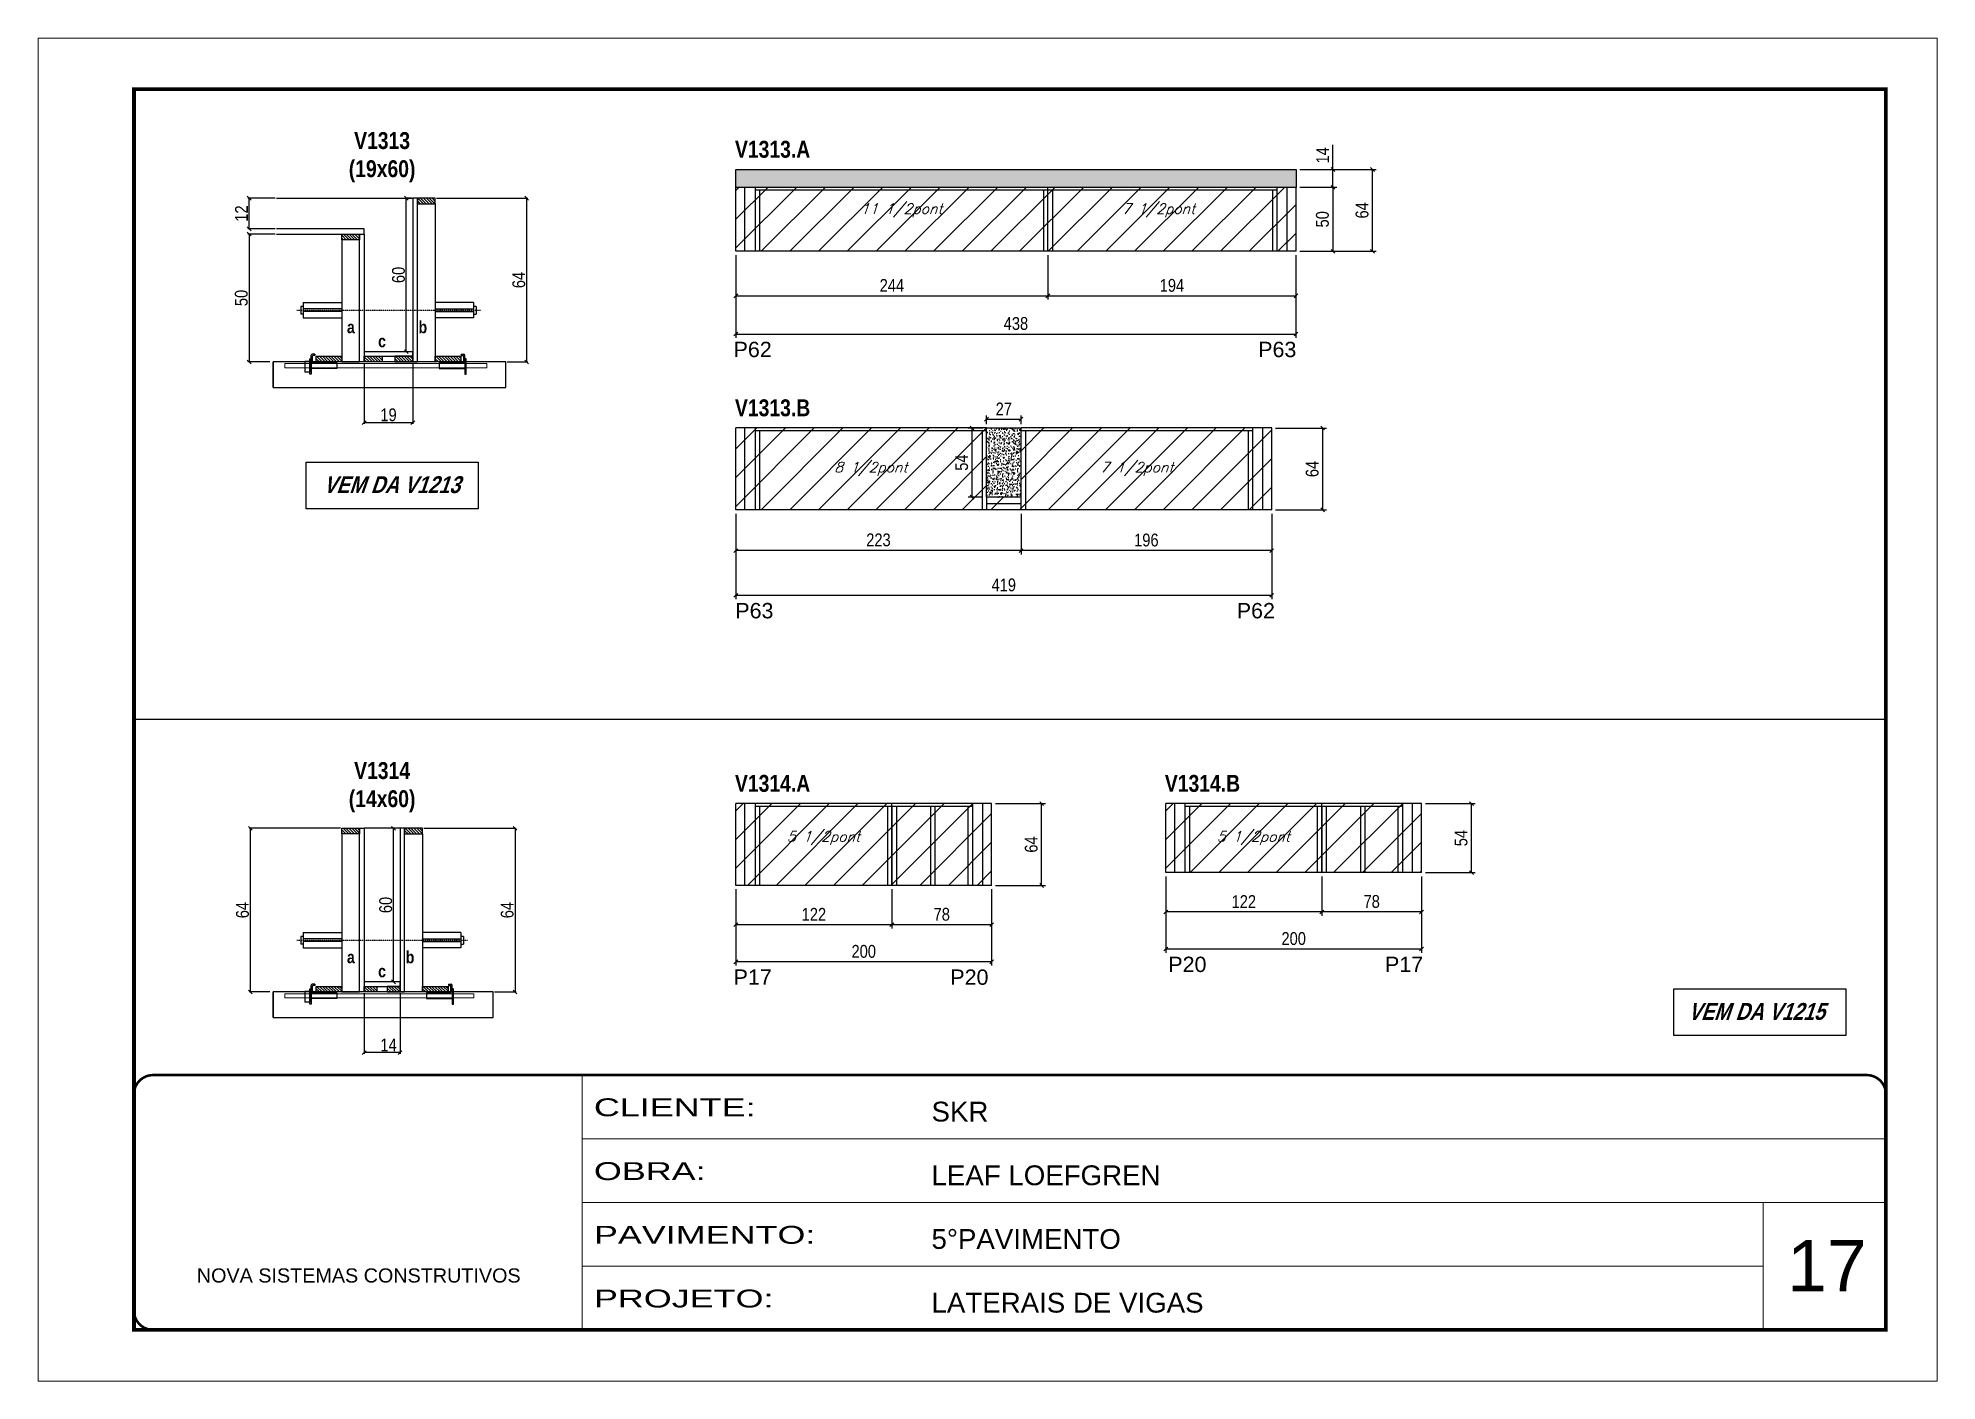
# Model space of a CAD drawing. Extents: x 3309 to 10384, y -2522 to 14608.
# Drawn here: x 3309 to 4794, y 8964 to 10014 of the extents above; entities that cross this region are included whole.
import ezdxf

# ---------------------------------------------------------------- set-up
doc = ezdxf.new("R2010")
doc.units = 0
for name, pattern in [('CONTINUO', [0]), ('DASHED', [0.75, 0.5, -0.25]), ('HIDDEN', [0.375, 0.25, -0.125])]:
    doc.linetypes.add(name, pattern=pattern)
for name, color, linetype in [('5', 5, 'Continuous'), ('barrote', 251, 'Continuous'), ('COTA', 241, 'Continuous'), ('detalhes', 4, 'Continuous'), ('NOMENCLATURA', 7, 'Continuous'), ('Painéis', 200, 'Continuous'), ('presilha', 1, 'Continuous'), ('SARR_2.2x10', 60, 'Continuous'), ('SARR_2.2x7', 40, 'Continuous'), ('SARR_3.5x7', 81, 'Continuous'), ('TENSOR', 3, 'Continuous'), ('texto', 7, 'Continuous')]:
    doc.layers.add(name, color=color, linetype=linetype)
for name, color, linetype, lineweight in [('CARIMBO', 255, 'Continuous', 9), ('CONCRETO', 251, 'Continuous', 25), ('Folhas', 255, 'Continuous', 9), ('Hachura', 251, 'Continuous', 9), ('SARRAFO DE PRESSAO', 251, 'DASHED', 9), ('SCO-___-LAJ', 2, 'Continuous', 0)]:
    doc.layers.add(name, color=color, linetype=linetype, lineweight=lineweight)
doc.styles.add('ARIAL', font='arial.ttf')
doc.styles.add('COTA TECNICA', font='techl___.ttf', dxfattribs={"height": 10})
doc.styles.add('COTA TECNICA 2X', font='techl___.ttf', dxfattribs={"height": 10})
doc.styles.add('Romans', font='romans.shx')
doc.styles.get("Standard").update_dxf_attribs({"font": 'arial.ttf'})
doc.styles.add('TECNICA', font='techb___.ttf', dxfattribs={"height": 10})
doc.styles.add('Tecnologia', font='')
doc.styles.get('Tecnologia').set_extended_font_data('Forgotten Futurist')
doc.dimstyles.new('PAINEL', dxfattribs={"dimtxt": 10, "dimasz": 3, "dimexe": 3, "dimexo": 3, "dimgap": 3, "dimtad": 1, "dimdec": 1, "dimzin": 12, "dimdsep": 46, "dimtxsty": 'COTA TECNICA', "dimblk1": 'OBLIQUE', "dimblk2": 'OBLIQUE', "dimsah": 1, "dimcen": 0.9, "dimclrd": 4, "dimclre": 4, "dimclrt": 240, "dimadec": 1, "dimazin": 3, "dimtfac": 1, "dimtdec": 1, "dimtmove": 0, "dimatfit": 3, "dimfxl": 1, "dimtolj": 1, "dimtzin": 12, "dimarcsym": 0})
doc.dimstyles.new('SECAO', dxfattribs={"dimscale": 0.333333, "dimtxt": 5, "dimasz": 9, "dimexe": 3, "dimexo": 3, "dimgap": 3, "dimtad": 1, "dimdec": 1, "dimlfac": 0.5, "dimzin": 12, "dimdsep": 46, "dimtxsty": 'COTA TECNICA 2X', "dimblk1": 'OBLIQUE', "dimblk2": 'OBLIQUE', "dimsah": 1, "dimcen": 0.9, "dimclrd": 4, "dimclre": 4, "dimclrt": 240, "dimadec": 1, "dimazin": 3, "dimtfac": 1, "dimtdec": 1, "dimtmove": 0, "dimatfit": 3, "dimfxl": 1, "dimtolj": 1, "dimtzin": 12, "dimarcsym": 0})
pattern_1 = [(135, (36799.996, -113751.8887), (-1.122532015, -1.122532015), [])]

msp = doc.modelspace()

# ---------------------------------------------------------------- texts
at = {"layer": '5', "linetype": 'Continuous'}
for s, rotation, p in [('P62', 0.00004, (3853.32, 9764.05)), ('P63', 0.00004, (4263.57, 9764.05)), ('P63', 0.00004, (3854.68, 9559.83)), ('P62', 0.00004, (4246.8, 9559.83)), ('P17', 0.00004, (3853.32, 9273.31)), ('P20', 0.00004, (4022.81, 9273.31)), ('P20', 359.99996, (4193.27, 9283.31)), ('P17', 359.99996, (4362.72, 9283.31))]:
    msp.add_text(s, height=12, rotation=rotation, dxfattribs=at).set_placement(p)
at = {"layer": 'CARIMBO', "style": 'ARIAL'}
msp.add_text('17', height=40, dxfattribs=at).set_placement((4677.23, 9033.7))
at = {"layer": 'detalhes', "style": 'TECNICA'}
for s, p in [('a', (3550.98, 9782.72)), ('b', (3606.96, 9782.71)), ('c', (3575.35, 9771.75)), ('a', (3550.98, 9290.16)), ('b', (3596.96, 9290.15)), ('c', (3575.35, 9279.19))]:
    msp.add_text(s, height=9.6, dxfattribs=at).set_placement(p)
at = {"layer": 'NOMENCLATURA', "style": 'TECNICA'}
for s, p in [('V1313.A', (3854.4, 9919.96)), ('V1313.B', (3854.4, 9717.83)), ('V1314.A', (3854.4, 9424.22)), ('V1314.B', (4190.56, 9424.22))]:
    msp.add_text(s, height=13.2, dxfattribs=at).set_placement(p)
at = {"layer": 'NOMENCLATURA', "char_height": 13.2, "attachment_point": 2, "style": 'TECNICA'}
for s, insert in [('V1313\\P(19x60)', (3578.46, 9939.98)), ('V1314\\P(14x60)', (3578.46, 9447.42))]:
    msp.add_mtext_dynamic_manual_height_columns(s, width=300.2766, gutter_width=1, heights=[0], dxfattribs=dict(at, insert=insert))
at = {"layer": 'NOMENCLATURA', "char_height": 13.2, "width": 300.2766, "attachment_point": 2, "style": 'TECNICA'}
for s, insert in [('{\\Q19;VEM DA V1213}', (3585.85, 9670.96)), ('{\\Q19;VEM DA V1215}', (4653.02, 9259.09))]:
    msp.add_mtext(s, dxfattribs=dict(at, insert=insert))
at = {"layer": 'texto', "color": 2, "char_height": 8, "attachment_point": 5, "style": 'Romans'}
for s, insert in [('{\\Q19;\\C256;11 1/2pont}', (3984.62, 9878.77)), ('{\\Q19;\\C256;7 1/2pont}', (4185.62, 9878.77)), ('{\\Q19;\\C256;8 1/2pont}', (3960.62, 9676.65)), ('{\\Q19;\\C256;7 1/2pont}', (4168.62, 9676.65)), ('{\\Q19;\\C256;5 1/2pont}', (3923.62, 9388.03)), ('{\\Q19;\\C256;5 1/2pont}', (4259.78, 9388.03))]:
    msp.add_mtext(s, dxfattribs=dict(at, insert=insert))

# ---------------------------------------------------------------- blocks, each defined once
blk = doc.blocks.new('9999999999')
at = {"color": 30, "linetype": 'CONTINUO'}
for p, q in [((98564.6, 34230.2), (98564.6, 34429.4)), ((98564.6, 34379.6), (99584, 34379.6)), ((98564.6, 34329.8), (99488, 34329.8)), ((99584, 34329.8), (99488, 34329.8)), ((99488, 34329.8), (99488, 34230.2)), ((98564.6, 34280), (99488, 34280))]:
    blk.add_line(p, q, dxfattribs=at)
at = {"color": 30, "linetype": 'CONTINUO', "const_width": 2}
blk.add_lwpolyline([(99584, 34230.2), (99584, 34414.4, 0.414214), (99569, 34429.4), (98229, 34429.4, 0.414214), (98214, 34414.4), (98214, 34245.2, 0.414214), (98229, 34230.2), (99584, 34230.2)], format="xyb", dxfattribs=at)
at = {"layer": 'Folhas'}
blk.add_lwpolyline([(98139, 34190.2), (99624, 34190.2), (99624, 35240.2), (98139, 35240.2)], close=True, dxfattribs=at)
at = {"layer": 'Folhas', "color": 30, "const_width": 3}
blk.add_lwpolyline([(98214, 34230.2), (99584, 34230.2), (99584, 35200.2), (98214, 35200.2)], close=True, dxfattribs=at)
at = {"color": 7, "linetype": 'Continuous', "ltscale": 5, "style": 'ARIAL'}
for s, height, p in [('SKR', 15.48, (98837.7, 34393.1)), ('LEAF LOEFGREN', 15.483, (98837.7, 34343.3)), ('5°PAVIMENTO', 15.483, (98837.7, 34293.5)), ('NOVA SISTEMAS CONSTRUTIVOS', 11.059, (98263.2, 34267.2)), ('LATERAIS DE VIGAS', 15.483, (98837.7, 34243.7))]:
    blk.add_text(s, height=height, dxfattribs=at).set_placement(p)
at = {"layer": 'Folhas', "color": 7, "style": 'Tecnologia', "width": 1.5}
for s, p in [('CLIENTE:', (98573.7, 34397.2)), ('OBRA:', (98573.7, 34347.3)), ('PAVIMENTO:', (98573.7, 34297.5)), ('PROJETO:', (98573.7, 34247.7))]:
    blk.add_text(s, height=14, dxfattribs=at).set_placement(p)
blk = doc.blocks.new('_Oblique')
at = {"color": 0, "linetype": 'ByBlock', "lineweight": -2}
blk.add_line((-0.5, -0.5), (0.5, 0.5), dxfattribs=at)
blk = doc.blocks.new('*D481')
at = {"layer": 'COTA', "color": 4, "lineweight": -2, "transparency": 16777216}
for p, q in [((3564.5, 9759.3), (3564.5, 9711.8)), ((3602.5, 9759.3), (3602.5, 9711.8)), ((3602.5, 9712.8), (3564.5, 9712.8))]:
    blk.add_line(p, q, dxfattribs=at)
at = {"layer": 'Defpoints', "color": 0, "transparency": 16777216}
for p in [(3564.5, 9760.3), (3602.5, 9760.3), (3564.5, 9712.8)]:
    blk.add_point(p, dxfattribs=at)
at = {"layer": 'COTA', "color": 4, "lineweight": -2, "transparency": 16777216, "xscale": 3, "yscale": 3, "zscale": 3, "rotation": 180}
blk.add_blockref('_Oblique', (3564.5, 9712.8), dxfattribs=at)
at = {"layer": 'COTA', "color": 4, "lineweight": -2, "transparency": 16777216, "xscale": 3, "yscale": 3, "zscale": 3}
blk.add_blockref('_Oblique', (3602.5, 9712.8), dxfattribs=at)
at = {"layer": 'COTA', "color": 240, "transparency": 16777216, "insert": (3583.5, 9718.9), "char_height": 10, "attachment_point": 5, "style": 'COTA TECNICA 2X'}
blk.add_mtext('\\A1;19', dxfattribs=at)
blk = doc.blocks.new('PRESILHA METÁLICA 1')
at = {"layer": 'presilha'}
for p, q in [((0, 13), (6, 13)), ((0, 13), (0, 0)), ((6, 0), (0, 0)), ((6, 15.5), (7.5, 15.5)), ((6, -2.5), (6, 15.5)), ((6, 13), (6, 0)), ((7.5, 10.6), (7.5, 19.9)), ((7.5, 15.5), (7.5, -2.5)), ((37.5, 4.1), (7.5, 4.1)), ((12, 21), (8.6, 21)), ((9, 11.6), (9, 18.9)), ((12, 19.5), (9.6, 19.5)), ((37.5, 11), (9.6, 11)), ((12, 21), (12, 19.5)), ((37.5, 11), (37.5, 4.1)), ((7.5, -2.5), (6, -2.5))]:
    blk.add_line(p, q, dxfattribs=at)
for centre, radius, start, end in [((8.6, 19.9), 1.14, 90, 180), ((9.6, 18.9), 0.57, 90, 180), ((9.6, 11.6), 0.57, 180, 270)]:
    blk.add_arc(centre, radius, start, end, dxfattribs=at)
blk = doc.blocks.new('PRESILHA METÁLICA 2')
at = {"layer": 'presilha'}
for p, q in [((-5.2, 23.5), (-5.2, 22)), ((-5.2, 23.5), (-1.9, 23.5)), ((-0.8, 14.6), (-0.8, 22.4)), ((-30.8, 13.5), (-30.8, 6.6)), ((-30.8, 13.5), (-2.8, 13.5)), ((-30.8, 6.6), (-0.8, 6.6)), ((-5.2, 22), (-2.8, 22)), ((-2.2, 14.1), (-2.2, 21.4)), ((0.8, 18), (-0.8, 18)), ((-0.8, 18), (-0.8, 0)), ((-0.8, 0), (0.8, 0)), ((0.8, 0), (0.8, 18))]:
    blk.add_line(p, q, dxfattribs=at)
for centre, radius, start, end in [((-1.9, 22.4), 1.14, 0, 90), ((-2.8, 21.4), 0.57, 0, 90), ((-2.8, 14.1), 0.57, 270, 0)]:
    blk.add_arc(centre, radius, start, end, dxfattribs=at)
blk = doc.blocks.new('*D482')
at = {"layer": 'COTA', "color": 4, "lineweight": -2, "transparency": 16777216}
for p, q in [((3621.1, 9888.3), (3692.5, 9888.3)), ((3691.5, 9888.3), (3691.5, 9760.3)), ((3676.3, 9760.3), (3692.5, 9760.3))]:
    blk.add_line(p, q, dxfattribs=at)
at = {"layer": 'Defpoints', "color": 0, "transparency": 16777216}
for p in [(3620.1, 9888.3), (3675.3, 9760.3), (3691.5, 9760.3)]:
    blk.add_point(p, dxfattribs=at)
at = {"layer": 'COTA', "color": 4, "lineweight": -2, "transparency": 16777216, "xscale": 3, "yscale": 3, "zscale": 3}
for p, rotation in [((3691.5, 9888.3), 90), ((3691.5, 9760.3), 270)]:
    blk.add_blockref('_Oblique', p, dxfattribs=dict(at, rotation=rotation))
at = {"layer": 'COTA', "color": 240, "transparency": 16777216, "insert": (3685.4, 9824.3), "char_height": 10, "attachment_point": 5, "rotation": 90, "style": 'COTA TECNICA 2X'}
blk.add_mtext('\\A1;64', dxfattribs=at)
blk = doc.blocks.new('*D483')
at = {"layer": 'COTA', "color": 4, "lineweight": -2, "transparency": 16777216}
for p, q in [((3494.8, 9860.3), (3473.5, 9860.3)), ((3474.5, 9860.3), (3474.5, 9760.3)), ((3490.6, 9760.3), (3473.5, 9760.3))]:
    blk.add_line(p, q, dxfattribs=at)
at = {"layer": 'Defpoints', "color": 0, "transparency": 16777216}
for p in [(3495.8, 9860.3), (3474.5, 9760.3), (3491.6, 9760.3)]:
    blk.add_point(p, dxfattribs=at)
at = {"layer": 'COTA', "color": 4, "lineweight": -2, "transparency": 16777216, "xscale": 3, "yscale": 3, "zscale": 3}
for p, rotation in [((3474.5, 9860.3), 90), ((3474.5, 9760.3), 270)]:
    blk.add_blockref('_Oblique', p, dxfattribs=dict(at, rotation=rotation))
at = {"layer": 'COTA', "color": 240, "transparency": 16777216, "insert": (3468.4, 9810.3), "char_height": 10, "attachment_point": 5, "rotation": 90, "style": 'COTA TECNICA 2X'}
blk.add_mtext('\\A1;50', dxfattribs=at)
blk = doc.blocks.new('*D484')
at = {"layer": 'COTA', "color": 4, "lineweight": -2, "transparency": 16777216}
for p, q in [((3601.5, 9888.3), (3596.4, 9888.3)), ((3597.4, 9768.3), (3597.4, 9888.3)), ((3601.5, 9768.3), (3596.4, 9768.3))]:
    blk.add_line(p, q, dxfattribs=at)
at = {"layer": 'Defpoints', "color": 0, "transparency": 16777216}
for p in [(3597.4, 9888.3), (3602.5, 9888.3), (3602.5, 9768.3)]:
    blk.add_point(p, dxfattribs=at)
at = {"layer": 'COTA', "color": 4, "lineweight": -2, "transparency": 16777216, "xscale": 3, "yscale": 3, "zscale": 3}
for p, rotation in [((3597.4, 9888.3), 90), ((3597.4, 9768.3), 270)]:
    blk.add_blockref('_Oblique', p, dxfattribs=dict(at, rotation=rotation))
at = {"layer": 'COTA', "color": 240, "transparency": 16777216, "insert": (3591.3, 9828.3), "char_height": 10, "attachment_point": 5, "rotation": 90, "style": 'COTA TECNICA 2X'}
blk.add_mtext('\\A1;60', dxfattribs=at)
blk = doc.blocks.new('*D485')
at = {"layer": 'COTA', "color": 4, "lineweight": -2, "transparency": 16777216}
for p, q in [((3494.8, 9888.3), (3473.5, 9888.3)), ((3474.5, 9864.3), (3474.5, 9888.3)), ((3494.8, 9864.3), (3473.5, 9864.3))]:
    blk.add_line(p, q, dxfattribs=at)
at = {"layer": 'Defpoints', "color": 0, "transparency": 16777216}
for p in [(3474.5, 9888.3), (3495.8, 9888.3), (3495.8, 9864.3)]:
    blk.add_point(p, dxfattribs=at)
at = {"layer": 'COTA', "color": 4, "lineweight": -2, "transparency": 16777216, "xscale": 3, "yscale": 3, "zscale": 3}
for p, rotation in [((3474.5, 9888.3), 90), ((3474.5, 9864.3), 270)]:
    blk.add_blockref('_Oblique', p, dxfattribs=dict(at, rotation=rotation))
at = {"layer": 'COTA', "color": 240, "transparency": 16777216, "insert": (3468.5, 9876.3), "char_height": 10, "attachment_point": 5, "rotation": 90, "style": 'COTA TECNICA 2X'}
blk.add_mtext('\\A1;12', dxfattribs=at)
blk = doc.blocks.new('*D491')
at = {"layer": 'COTA', "color": 4, "lineweight": -2, "transparency": 16777216}
for p, q in [((3855.1, 9843.8), (3855.1, 9809)), ((4099.1, 9843.8), (4099.1, 9809)), ((3855.1, 9812), (4099.1, 9812))]:
    blk.add_line(p, q, dxfattribs=at)
at = {"layer": 'Defpoints', "color": 0, "transparency": 16777216}
for p in [(3855.1, 9846.8), (4099.1, 9846.8), (4099.1, 9812)]:
    blk.add_point(p, dxfattribs=at)
at = {"layer": 'COTA', "color": 4, "lineweight": -2, "transparency": 16777216, "xscale": 3, "yscale": 3, "zscale": 3, "rotation": 180}
blk.add_blockref('_Oblique', (3855.1, 9812), dxfattribs=at)
at = {"layer": 'COTA', "color": 4, "lineweight": -2, "transparency": 16777216, "xscale": 3, "yscale": 3, "zscale": 3}
blk.add_blockref('_Oblique', (4099.1, 9812), dxfattribs=at)
at = {"layer": 'COTA', "color": 240, "transparency": 16777216, "insert": (3977.1, 9820.1), "char_height": 10, "attachment_point": 5, "style": 'COTA TECNICA'}
blk.add_mtext('\\A1;244', dxfattribs=at)
blk = doc.blocks.new('*D492')
at = {"layer": 'COTA', "color": 4, "lineweight": -2, "transparency": 16777216}
for p, q in [((4099.1, 9843.8), (4099.1, 9809)), ((4293.1, 9843.8), (4293.1, 9809)), ((4099.1, 9812), (4293.1, 9812))]:
    blk.add_line(p, q, dxfattribs=at)
at = {"layer": 'Defpoints', "color": 0, "transparency": 16777216}
for p in [(4099.1, 9846.8), (4293.1, 9846.8), (4293.1, 9812)]:
    blk.add_point(p, dxfattribs=at)
at = {"layer": 'COTA', "color": 4, "lineweight": -2, "transparency": 16777216, "xscale": 3, "yscale": 3, "zscale": 3, "rotation": 180}
blk.add_blockref('_Oblique', (4099.1, 9812), dxfattribs=at)
at = {"layer": 'COTA', "color": 4, "lineweight": -2, "transparency": 16777216, "xscale": 3, "yscale": 3, "zscale": 3}
blk.add_blockref('_Oblique', (4293.1, 9812), dxfattribs=at)
at = {"layer": 'COTA', "color": 240, "transparency": 16777216, "insert": (4196.1, 9820.1), "char_height": 10, "attachment_point": 5, "style": 'COTA TECNICA'}
blk.add_mtext('\\A1;194', dxfattribs=at)
blk = doc.blocks.new('*D477')
at = {"layer": 'COTA', "color": 4, "linetype": 'ByBlock', "lineweight": -2, "transparency": 16777216}
for p, q in [((4078.1, 9641.6), (4078.1, 9609.8)), ((4274.1, 9641.6), (4274.1, 9609.8)), ((4274.1, 9612.8), (4078.1, 9612.8))]:
    blk.add_line(p, q, dxfattribs=at)
at = {"layer": 'Defpoints', "color": 0, "linetype": 'ByBlock', "transparency": 16777216}
for p in [(4078.1, 9644.6), (4274.1, 9644.6), (4078.1, 9612.8)]:
    blk.add_point(p, dxfattribs=at)
at = {"layer": 'COTA', "color": 4, "linetype": 'ByBlock', "lineweight": -2, "transparency": 16777216, "xscale": 3, "yscale": 3, "zscale": 3, "rotation": 180}
blk.add_blockref('_Oblique', (4078.1, 9612.8), dxfattribs=at)
at = {"layer": 'COTA', "color": 4, "linetype": 'ByBlock', "lineweight": -2, "transparency": 16777216, "xscale": 3, "yscale": 3, "zscale": 3}
blk.add_blockref('_Oblique', (4274.1, 9612.8), dxfattribs=at)
at = {"layer": 'COTA', "color": 240, "linetype": 'ByBlock', "transparency": 16777216, "insert": (4176.1, 9621), "char_height": 10, "attachment_point": 5, "style": 'COTA TECNICA'}
blk.add_mtext('\\A1;196', dxfattribs=at)
blk = doc.blocks.new('*D478')
at = {"layer": 'COTA', "color": 4, "linetype": 'ByBlock', "lineweight": -2, "transparency": 16777216}
for p, q in [((3855.1, 9641.6), (3855.1, 9609.8)), ((4078.1, 9641.6), (4078.1, 9609.8)), ((4078.1, 9612.8), (3855.1, 9612.8))]:
    blk.add_line(p, q, dxfattribs=at)
at = {"layer": 'Defpoints', "color": 0, "linetype": 'ByBlock', "transparency": 16777216}
for p in [(3855.1, 9644.6), (4078.1, 9644.6), (3855.1, 9612.8)]:
    blk.add_point(p, dxfattribs=at)
at = {"layer": 'COTA', "color": 4, "linetype": 'ByBlock', "lineweight": -2, "transparency": 16777216, "xscale": 3, "yscale": 3, "zscale": 3, "rotation": 180}
blk.add_blockref('_Oblique', (3855.1, 9612.8), dxfattribs=at)
at = {"layer": 'COTA', "color": 4, "linetype": 'ByBlock', "lineweight": -2, "transparency": 16777216, "xscale": 3, "yscale": 3, "zscale": 3}
blk.add_blockref('_Oblique', (4078.1, 9612.8), dxfattribs=at)
at = {"layer": 'COTA', "color": 240, "linetype": 'ByBlock', "transparency": 16777216, "insert": (3966.6, 9621.1), "char_height": 10, "attachment_point": 5, "style": 'COTA TECNICA'}
blk.add_mtext('\\A1;223', dxfattribs=at)
blk = doc.blocks.new('*D493')
at = {"layer": 'COTA', "color": 4, "linetype": 'ByBlock', "lineweight": -2, "transparency": 16777216}
for p, q in [((3855.1, 9641.6), (3855.1, 9574.8)), ((4274.1, 9641.6), (4274.1, 9574.8)), ((4274.1, 9577.8), (3855.1, 9577.8))]:
    blk.add_line(p, q, dxfattribs=at)
at = {"layer": 'Defpoints', "color": 0, "linetype": 'ByBlock', "transparency": 16777216}
for p in [(3855.1, 9644.6), (4274.1, 9644.6), (3855.1, 9577.8)]:
    blk.add_point(p, dxfattribs=at)
at = {"layer": 'COTA', "color": 4, "linetype": 'ByBlock', "lineweight": -2, "transparency": 16777216, "xscale": 3, "yscale": 3, "zscale": 3, "rotation": 180}
blk.add_blockref('_Oblique', (3855.1, 9577.8), dxfattribs=at)
at = {"layer": 'COTA', "color": 4, "linetype": 'ByBlock', "lineweight": -2, "transparency": 16777216, "xscale": 3, "yscale": 3, "zscale": 3}
blk.add_blockref('_Oblique', (4274.1, 9577.8), dxfattribs=at)
at = {"layer": 'COTA', "color": 240, "linetype": 'ByBlock', "transparency": 16777216, "insert": (4064.6, 9585.9), "char_height": 10, "attachment_point": 5, "style": 'COTA TECNICA'}
blk.add_mtext('\\A1;419', dxfattribs=at)
blk = doc.blocks.new('*D486')
at = {"layer": 'COTA', "color": 4, "lineweight": -2, "transparency": 16777216}
for p, q in [((4048.1, 9708.6), (4036.8, 9708.6)), ((4039.8, 9654.6), (4039.8, 9708.6)), ((4048.1, 9654.6), (4036.8, 9654.6))]:
    blk.add_line(p, q, dxfattribs=at)
at = {"layer": 'Defpoints', "color": 0, "transparency": 16777216}
for p in [(4039.8, 9708.6), (4051.1, 9708.6), (4051.1, 9654.6)]:
    blk.add_point(p, dxfattribs=at)
at = {"layer": 'COTA', "color": 4, "lineweight": -2, "transparency": 16777216, "xscale": 3, "yscale": 3, "zscale": 3}
for p, rotation in [((4039.8, 9708.6), 90), ((4039.8, 9654.6), 270)]:
    blk.add_blockref('_Oblique', p, dxfattribs=dict(at, rotation=rotation))
at = {"layer": 'COTA', "color": 240, "transparency": 16777216, "insert": (4031.7, 9681.6), "char_height": 10, "attachment_point": 5, "rotation": 90, "style": 'COTA TECNICA'}
blk.add_mtext('\\A1;54', dxfattribs=at)
blk = doc.blocks.new('*D487')
at = {"layer": 'COTA', "color": 4, "lineweight": -2, "transparency": 16777216}
for p, q in [((4051.1, 9711.6), (4051.1, 9718.5)), ((4051.1, 9715.5), (4078.1, 9715.5)), ((4078.1, 9711.6), (4078.1, 9718.5))]:
    blk.add_line(p, q, dxfattribs=at)
at = {"layer": 'Defpoints', "color": 0, "transparency": 16777216}
for p in [(4078.1, 9715.5), (4051.1, 9708.6), (4078.1, 9708.6)]:
    blk.add_point(p, dxfattribs=at)
at = {"layer": 'COTA', "color": 4, "lineweight": -2, "transparency": 16777216, "xscale": 3, "yscale": 3, "zscale": 3, "rotation": 180}
blk.add_blockref('_Oblique', (4051.1, 9715.5), dxfattribs=at)
at = {"layer": 'COTA', "color": 4, "lineweight": -2, "transparency": 16777216, "xscale": 3, "yscale": 3, "zscale": 3}
blk.add_blockref('_Oblique', (4078.1, 9715.5), dxfattribs=at)
at = {"layer": 'COTA', "color": 240, "transparency": 16777216, "insert": (4064.6, 9723.5), "char_height": 10, "attachment_point": 5, "style": 'COTA TECNICA'}
blk.add_mtext('\\A1;27', dxfattribs=at)
blk = doc.blocks.new('*D488')
at = {"layer": 'COTA', "color": 4, "lineweight": -2, "transparency": 16777216}
for p, q in [((4277.1, 9708.6), (4316.9, 9708.6)), ((4313.9, 9708.6), (4313.9, 9644.6)), ((4277.1, 9644.6), (4316.9, 9644.6))]:
    blk.add_line(p, q, dxfattribs=at)
at = {"layer": 'Defpoints', "color": 0, "transparency": 16777216}
for p in [(4274.1, 9708.6), (4274.1, 9644.6), (4313.9, 9644.6)]:
    blk.add_point(p, dxfattribs=at)
at = {"layer": 'COTA', "color": 4, "lineweight": -2, "transparency": 16777216, "xscale": 3, "yscale": 3, "zscale": 3}
for p, rotation in [((4313.9, 9708.6), 90), ((4313.9, 9644.6), 270)]:
    blk.add_blockref('_Oblique', p, dxfattribs=dict(at, rotation=rotation))
at = {"layer": 'COTA', "color": 240, "transparency": 16777216, "insert": (4305.8, 9676.6), "char_height": 10, "attachment_point": 5, "rotation": 90, "style": 'COTA TECNICA'}
blk.add_mtext('\\A1;64', dxfattribs=at)
blk = doc.blocks.new('*D471')
at = {"layer": 'COTA', "color": 4, "lineweight": -2, "transparency": 16777216}
for p, q in [((3564.5, 9266.7), (3564.5, 9219.3)), ((3592.5, 9266.7), (3592.5, 9219.3)), ((3592.5, 9220.3), (3564.5, 9220.3))]:
    blk.add_line(p, q, dxfattribs=at)
at = {"layer": 'Defpoints', "color": 0, "transparency": 16777216}
for p in [(3564.5, 9267.7), (3592.5, 9267.7), (3564.5, 9220.3)]:
    blk.add_point(p, dxfattribs=at)
at = {"layer": 'COTA', "color": 4, "lineweight": -2, "transparency": 16777216, "xscale": 3, "yscale": 3, "zscale": 3, "rotation": 180}
blk.add_blockref('_Oblique', (3564.5, 9220.3), dxfattribs=at)
at = {"layer": 'COTA', "color": 4, "lineweight": -2, "transparency": 16777216, "xscale": 3, "yscale": 3, "zscale": 3}
blk.add_blockref('_Oblique', (3592.5, 9220.3), dxfattribs=at)
at = {"layer": 'COTA', "color": 240, "transparency": 16777216, "insert": (3583.5, 9226.3), "char_height": 10, "attachment_point": 5, "style": 'COTA TECNICA 2X'}
blk.add_mtext('\\A1;14', dxfattribs=at)
blk = doc.blocks.new('*D472')
at = {"layer": 'COTA', "color": 4, "lineweight": -2, "transparency": 16777216}
for p, q in [((3545.9, 9395.7), (3474.4, 9395.7)), ((3475.4, 9395.7), (3475.4, 9267.7)), ((3490.6, 9267.7), (3474.4, 9267.7))]:
    blk.add_line(p, q, dxfattribs=at)
at = {"layer": 'Defpoints', "color": 0, "transparency": 16777216}
for p in [(3546.9, 9395.7), (3475.4, 9267.7), (3491.6, 9267.7)]:
    blk.add_point(p, dxfattribs=at)
at = {"layer": 'COTA', "color": 4, "lineweight": -2, "transparency": 16777216, "xscale": 3, "yscale": 3, "zscale": 3}
for p, rotation in [((3475.4, 9395.7), 90), ((3475.4, 9267.7), 270)]:
    blk.add_blockref('_Oblique', p, dxfattribs=dict(at, rotation=rotation))
at = {"layer": 'COTA', "color": 240, "transparency": 16777216, "insert": (3469.3, 9331.7), "char_height": 10, "attachment_point": 5, "rotation": 90, "style": 'COTA TECNICA 2X'}
blk.add_mtext('\\A1;64', dxfattribs=at)
blk = doc.blocks.new('*D473')
at = {"layer": 'COTA', "color": 4, "lineweight": -2, "transparency": 16777216}
for p, q in [((3611.1, 9395.7), (3683.4, 9395.7)), ((3682.4, 9395.7), (3682.4, 9267.7)), ((3666.3, 9267.7), (3683.4, 9267.7))]:
    blk.add_line(p, q, dxfattribs=at)
at = {"layer": 'Defpoints', "color": 0, "transparency": 16777216}
for p in [(3610.1, 9395.7), (3665.3, 9267.7), (3682.4, 9267.7)]:
    blk.add_point(p, dxfattribs=at)
at = {"layer": 'COTA', "color": 4, "lineweight": -2, "transparency": 16777216, "xscale": 3, "yscale": 3, "zscale": 3}
for p, rotation in [((3682.4, 9395.7), 90), ((3682.4, 9267.7), 270)]:
    blk.add_blockref('_Oblique', p, dxfattribs=dict(at, rotation=rotation))
at = {"layer": 'COTA', "color": 240, "transparency": 16777216, "insert": (3676.3, 9331.7), "char_height": 10, "attachment_point": 5, "rotation": 90, "style": 'COTA TECNICA 2X'}
blk.add_mtext('\\A1;64', dxfattribs=at)
blk = doc.blocks.new('*D474')
at = {"layer": 'COTA', "color": 4, "lineweight": -2, "transparency": 16777216}
for p, q in [((3591.5, 9395.7), (3586.4, 9395.7)), ((3587.4, 9275.7), (3587.4, 9395.7)), ((3591.5, 9275.7), (3586.4, 9275.7))]:
    blk.add_line(p, q, dxfattribs=at)
at = {"layer": 'Defpoints', "color": 0, "transparency": 16777216}
for p in [(3587.4, 9395.7), (3592.5, 9395.7), (3592.5, 9275.7)]:
    blk.add_point(p, dxfattribs=at)
at = {"layer": 'COTA', "color": 4, "lineweight": -2, "transparency": 16777216, "xscale": 3, "yscale": 3, "zscale": 3}
for p, rotation in [((3587.4, 9395.7), 90), ((3587.4, 9275.7), 270)]:
    blk.add_blockref('_Oblique', p, dxfattribs=dict(at, rotation=rotation))
at = {"layer": 'COTA', "color": 240, "transparency": 16777216, "insert": (3581.3, 9335.7), "char_height": 10, "attachment_point": 5, "rotation": 90, "style": 'COTA TECNICA 2X'}
blk.add_mtext('\\A1;60', dxfattribs=at)
blk = doc.blocks.new('*D475')
at = {"layer": 'COTA', "color": 4, "linetype": 'ByBlock', "lineweight": -2, "transparency": 16777216}
for p, q in [((3977.1, 9348), (3977.1, 9317.3)), ((4055.1, 9348), (4055.1, 9317.3)), ((4055.1, 9320.3), (3977.1, 9320.3))]:
    blk.add_line(p, q, dxfattribs=at)
at = {"layer": 'Defpoints', "color": 0, "linetype": 'ByBlock', "transparency": 16777216}
for p in [(3977.1, 9351), (4055.1, 9351), (3977.1, 9320.3)]:
    blk.add_point(p, dxfattribs=at)
at = {"layer": 'COTA', "color": 4, "linetype": 'ByBlock', "lineweight": -2, "transparency": 16777216, "xscale": 3, "yscale": 3, "zscale": 3, "rotation": 180}
blk.add_blockref('_Oblique', (3977.1, 9320.3), dxfattribs=at)
at = {"layer": 'COTA', "color": 4, "linetype": 'ByBlock', "lineweight": -2, "transparency": 16777216, "xscale": 3, "yscale": 3, "zscale": 3}
blk.add_blockref('_Oblique', (4055.1, 9320.3), dxfattribs=at)
at = {"layer": 'COTA', "color": 240, "linetype": 'ByBlock', "transparency": 16777216, "insert": (4016.1, 9328.4), "char_height": 10, "attachment_point": 5, "style": 'COTA TECNICA'}
blk.add_mtext('\\A1;78', dxfattribs=at)
blk = doc.blocks.new('*D476')
at = {"layer": 'COTA', "color": 4, "linetype": 'ByBlock', "lineweight": -2, "transparency": 16777216}
for p, q in [((3855.1, 9348), (3855.1, 9317.3)), ((3977.1, 9348), (3977.1, 9317.3)), ((3977.1, 9320.3), (3855.1, 9320.3))]:
    blk.add_line(p, q, dxfattribs=at)
at = {"layer": 'Defpoints', "color": 0, "linetype": 'ByBlock', "transparency": 16777216}
for p in [(3855.1, 9351), (3977.1, 9351), (3855.1, 9320.3)]:
    blk.add_point(p, dxfattribs=at)
at = {"layer": 'COTA', "color": 4, "linetype": 'ByBlock', "lineweight": -2, "transparency": 16777216, "xscale": 3, "yscale": 3, "zscale": 3, "rotation": 180}
blk.add_blockref('_Oblique', (3855.1, 9320.3), dxfattribs=at)
at = {"layer": 'COTA', "color": 4, "linetype": 'ByBlock', "lineweight": -2, "transparency": 16777216, "xscale": 3, "yscale": 3, "zscale": 3}
blk.add_blockref('_Oblique', (3977.1, 9320.3), dxfattribs=at)
at = {"layer": 'COTA', "color": 240, "linetype": 'ByBlock', "transparency": 16777216, "insert": (3916.1, 9328.4), "char_height": 10, "attachment_point": 5, "style": 'COTA TECNICA'}
blk.add_mtext('\\A1;122', dxfattribs=at)
blk = doc.blocks.new('*D489')
at = {"layer": 'COTA', "color": 4, "linetype": 'ByBlock', "lineweight": -2, "transparency": 16777216}
for p, q in [((3855.1, 9348), (3855.1, 9288.3)), ((4055.1, 9348), (4055.1, 9288.3)), ((4055.1, 9291.3), (3855.1, 9291.3))]:
    blk.add_line(p, q, dxfattribs=at)
at = {"layer": 'Defpoints', "color": 0, "linetype": 'ByBlock', "transparency": 16777216}
for p in [(3855.1, 9351), (4055.1, 9351), (3855.1, 9291.3)]:
    blk.add_point(p, dxfattribs=at)
at = {"layer": 'COTA', "color": 4, "linetype": 'ByBlock', "lineweight": -2, "transparency": 16777216, "xscale": 3, "yscale": 3, "zscale": 3, "rotation": 180}
blk.add_blockref('_Oblique', (3855.1, 9291.3), dxfattribs=at)
at = {"layer": 'COTA', "color": 4, "linetype": 'ByBlock', "lineweight": -2, "transparency": 16777216, "xscale": 3, "yscale": 3, "zscale": 3}
blk.add_blockref('_Oblique', (4055.1, 9291.3), dxfattribs=at)
at = {"layer": 'COTA', "color": 240, "linetype": 'ByBlock', "transparency": 16777216, "insert": (3955.1, 9299.4), "char_height": 10, "attachment_point": 5, "style": 'COTA TECNICA'}
blk.add_mtext('\\A1;200', dxfattribs=at)
blk = doc.blocks.new('*D490')
at = {"layer": 'COTA', "color": 4, "lineweight": -2, "transparency": 16777216}
for p, q in [((4058.1, 9415), (4097.2, 9415)), ((4094.2, 9351), (4094.2, 9415)), ((4058.1, 9351), (4097.2, 9351))]:
    blk.add_line(p, q, dxfattribs=at)
at = {"layer": 'Defpoints', "color": 0, "transparency": 16777216}
for p in [(4055.1, 9415), (4094.2, 9415), (4055.1, 9351)]:
    blk.add_point(p, dxfattribs=at)
at = {"layer": 'COTA', "color": 4, "lineweight": -2, "transparency": 16777216, "xscale": 3, "yscale": 3, "zscale": 3}
for p, rotation in [((4094.2, 9415), 90), ((4094.2, 9351), 270)]:
    blk.add_blockref('_Oblique', p, dxfattribs=dict(at, rotation=rotation))
at = {"layer": 'COTA', "color": 240, "transparency": 16777216, "insert": (4086.1, 9383), "char_height": 10, "attachment_point": 5, "rotation": 90, "style": 'COTA TECNICA'}
blk.add_mtext('\\A1;64', dxfattribs=at)
blk = doc.blocks.new('*D479')
at = {"layer": 'COTA', "color": 4, "linetype": 'ByBlock', "lineweight": -2, "transparency": 16777216}
for p, q in [((4313.3, 9358), (4313.3, 9327.3)), ((4391.3, 9358), (4391.3, 9327.3)), ((4391.3, 9330.3), (4313.3, 9330.3))]:
    blk.add_line(p, q, dxfattribs=at)
at = {"layer": 'Defpoints', "color": 0, "linetype": 'ByBlock', "transparency": 16777216}
for p in [(4313.3, 9361), (4391.3, 9361), (4313.3, 9330.3)]:
    blk.add_point(p, dxfattribs=at)
at = {"layer": 'COTA', "color": 4, "linetype": 'ByBlock', "lineweight": -2, "transparency": 16777216, "xscale": 3, "yscale": 3, "zscale": 3, "rotation": 180}
blk.add_blockref('_Oblique', (4313.3, 9330.3), dxfattribs=at)
at = {"layer": 'COTA', "color": 4, "linetype": 'ByBlock', "lineweight": -2, "transparency": 16777216, "xscale": 3, "yscale": 3, "zscale": 3}
blk.add_blockref('_Oblique', (4391.3, 9330.3), dxfattribs=at)
at = {"layer": 'COTA', "color": 240, "linetype": 'ByBlock', "transparency": 16777216, "insert": (4352.3, 9338.4), "char_height": 10, "attachment_point": 5, "style": 'COTA TECNICA'}
blk.add_mtext('\\A1;78', dxfattribs=at)
blk = doc.blocks.new('*D480')
at = {"layer": 'COTA', "color": 4, "linetype": 'ByBlock', "lineweight": -2, "transparency": 16777216}
for p, q in [((4191.3, 9358), (4191.3, 9327.3)), ((4313.3, 9358), (4313.3, 9327.3)), ((4313.3, 9330.3), (4191.3, 9330.3))]:
    blk.add_line(p, q, dxfattribs=at)
at = {"layer": 'Defpoints', "color": 0, "linetype": 'ByBlock', "transparency": 16777216}
for p in [(4191.3, 9361), (4313.3, 9361), (4191.3, 9330.3)]:
    blk.add_point(p, dxfattribs=at)
at = {"layer": 'COTA', "color": 4, "linetype": 'ByBlock', "lineweight": -2, "transparency": 16777216, "xscale": 3, "yscale": 3, "zscale": 3, "rotation": 180}
blk.add_blockref('_Oblique', (4191.3, 9330.3), dxfattribs=at)
at = {"layer": 'COTA', "color": 4, "linetype": 'ByBlock', "lineweight": -2, "transparency": 16777216, "xscale": 3, "yscale": 3, "zscale": 3}
blk.add_blockref('_Oblique', (4313.3, 9330.3), dxfattribs=at)
at = {"layer": 'COTA', "color": 240, "linetype": 'ByBlock', "transparency": 16777216, "insert": (4252.3, 9338.4), "char_height": 10, "attachment_point": 5, "style": 'COTA TECNICA'}
blk.add_mtext('\\A1;122', dxfattribs=at)
blk = doc.blocks.new('*D494')
at = {"layer": 'COTA', "color": 4, "linetype": 'ByBlock', "lineweight": -2, "transparency": 16777216}
for p, q in [((4191.3, 9358), (4191.3, 9298.3)), ((4391.3, 9358), (4391.3, 9298.3)), ((4391.3, 9301.3), (4191.3, 9301.3))]:
    blk.add_line(p, q, dxfattribs=at)
at = {"layer": 'Defpoints', "color": 0, "linetype": 'ByBlock', "transparency": 16777216}
for p in [(4191.3, 9361), (4391.3, 9361), (4191.3, 9301.3)]:
    blk.add_point(p, dxfattribs=at)
at = {"layer": 'COTA', "color": 4, "linetype": 'ByBlock', "lineweight": -2, "transparency": 16777216, "xscale": 3, "yscale": 3, "zscale": 3, "rotation": 180}
blk.add_blockref('_Oblique', (4191.3, 9301.3), dxfattribs=at)
at = {"layer": 'COTA', "color": 4, "linetype": 'ByBlock', "lineweight": -2, "transparency": 16777216, "xscale": 3, "yscale": 3, "zscale": 3}
blk.add_blockref('_Oblique', (4391.3, 9301.3), dxfattribs=at)
at = {"layer": 'COTA', "color": 240, "linetype": 'ByBlock', "transparency": 16777216, "insert": (4291.3, 9309.4), "char_height": 10, "attachment_point": 5, "style": 'COTA TECNICA'}
blk.add_mtext('\\A1;200', dxfattribs=at)
blk = doc.blocks.new('*D495')
at = {"layer": 'COTA', "color": 4, "lineweight": -2, "transparency": 16777216}
for p, q in [((4394.3, 9415), (4433.3, 9415)), ((4430.3, 9361), (4430.3, 9415)), ((4394.3, 9361), (4433.3, 9361))]:
    blk.add_line(p, q, dxfattribs=at)
at = {"layer": 'Defpoints', "color": 0, "transparency": 16777216}
for p in [(4391.3, 9415), (4430.3, 9415), (4391.3, 9361)]:
    blk.add_point(p, dxfattribs=at)
at = {"layer": 'COTA', "color": 4, "lineweight": -2, "transparency": 16777216, "xscale": 3, "yscale": 3, "zscale": 3}
for p, rotation in [((4430.3, 9415), 90), ((4430.3, 9361), 270)]:
    blk.add_blockref('_Oblique', p, dxfattribs=dict(at, rotation=rotation))
at = {"layer": 'COTA', "color": 240, "transparency": 16777216, "insert": (4422.2, 9388), "char_height": 10, "attachment_point": 5, "rotation": 90, "style": 'COTA TECNICA'}
blk.add_mtext('\\A1;54', dxfattribs=at)
blk = doc.blocks.new('*D496')
at = {"layer": 'COTA', "color": 4, "lineweight": -2, "transparency": 16777216}
for p, q in [((3855.1, 9843.8), (3855.1, 9779.1)), ((4293.1, 9843.8), (4293.1, 9779.1)), ((3855.1, 9782.1), (4293.1, 9782.1))]:
    blk.add_line(p, q, dxfattribs=at)
at = {"layer": 'Defpoints', "color": 0, "transparency": 16777216}
for p in [(3855.1, 9846.8), (4293.1, 9846.8), (4293.1, 9782.1)]:
    blk.add_point(p, dxfattribs=at)
at = {"layer": 'COTA', "color": 4, "lineweight": -2, "transparency": 16777216, "xscale": 3, "yscale": 3, "zscale": 3, "rotation": 180}
blk.add_blockref('_Oblique', (3855.1, 9782.1), dxfattribs=at)
at = {"layer": 'COTA', "color": 4, "lineweight": -2, "transparency": 16777216, "xscale": 3, "yscale": 3, "zscale": 3}
blk.add_blockref('_Oblique', (4293.1, 9782.1), dxfattribs=at)
at = {"layer": 'COTA', "color": 240, "transparency": 16777216, "insert": (4074.1, 9790.3), "char_height": 10, "attachment_point": 5, "style": 'COTA TECNICA'}
blk.add_mtext('\\A1;438', dxfattribs=at)
blk = doc.blocks.new('*D497')
at = {"layer": 'COTA', "color": 4, "lineweight": -2, "transparency": 16777216}
for p, q in [((4296.1, 9896.8), (4325, 9896.8)), ((4322, 9896.8), (4322, 9846.8)), ((4296.1, 9846.8), (4325, 9846.8))]:
    blk.add_line(p, q, dxfattribs=at)
at = {"layer": 'Defpoints', "color": 0, "transparency": 16777216}
for p in [(4293.1, 9896.8), (4293.1, 9846.8), (4322, 9846.8)]:
    blk.add_point(p, dxfattribs=at)
at = {"layer": 'COTA', "color": 4, "lineweight": -2, "transparency": 16777216, "xscale": 3, "yscale": 3, "zscale": 3}
for p, rotation in [((4322, 9896.8), 90), ((4322, 9846.8), 270)]:
    blk.add_blockref('_Oblique', p, dxfattribs=dict(at, rotation=rotation))
at = {"layer": 'COTA', "color": 240, "transparency": 16777216, "insert": (4313.8, 9871.8), "char_height": 10, "attachment_point": 5, "rotation": 90, "style": 'COTA TECNICA'}
blk.add_mtext('\\A1;50', dxfattribs=at)
blk = doc.blocks.new('*D1157')
at = {"layer": 'COTA', "color": 4, "lineweight": -2, "transparency": 16777216}
for p, q in [((4322, 9910.8), (4322, 9929.9)), ((4296.1, 9910.8), (4325, 9910.8)), ((4322, 9896.8), (4322, 9910.8)), ((4296.1, 9896.8), (4325, 9896.8))]:
    blk.add_line(p, q, dxfattribs=at)
at = {"layer": 'Defpoints', "color": 0, "transparency": 16777216}
for p in [(4293.1, 9910.8), (4322, 9910.8), (4293.1, 9896.8)]:
    blk.add_point(p, dxfattribs=at)
at = {"layer": 'COTA', "color": 4, "lineweight": -2, "transparency": 16777216, "xscale": 3, "yscale": 3, "zscale": 3}
for p, rotation in [((4322, 9910.8), 90), ((4322, 9896.8), 270)]:
    blk.add_blockref('_Oblique', p, dxfattribs=dict(at, rotation=rotation))
at = {"layer": 'COTA', "color": 240, "transparency": 16777216, "insert": (4313.9, 9921.8), "char_height": 10, "attachment_point": 5, "rotation": 90, "style": 'COTA TECNICA'}
blk.add_mtext('\\A1;14', dxfattribs=at)
blk = doc.blocks.new('*D1158')
at = {"layer": 'COTA', "color": 4, "lineweight": -2, "transparency": 16777216}
for p, q in [((4296.1, 9910.8), (4355.9, 9910.8)), ((4352.9, 9846.8), (4352.9, 9910.8)), ((4296.1, 9846.8), (4355.9, 9846.8))]:
    blk.add_line(p, q, dxfattribs=at)
at = {"layer": 'Defpoints', "color": 0, "transparency": 16777216}
for p in [(4293.1, 9910.8), (4352.9, 9910.8), (4293.1, 9846.8)]:
    blk.add_point(p, dxfattribs=at)
at = {"layer": 'COTA', "color": 4, "lineweight": -2, "transparency": 16777216, "xscale": 3, "yscale": 3, "zscale": 3}
for p, rotation in [((4352.9, 9910.8), 90), ((4352.9, 9846.8), 270)]:
    blk.add_blockref('_Oblique', p, dxfattribs=dict(at, rotation=rotation))
at = {"layer": 'COTA', "color": 240, "transparency": 16777216, "insert": (4344.8, 9878.8), "char_height": 10, "attachment_point": 5, "rotation": 90, "style": 'COTA TECNICA'}
blk.add_mtext('\\A1;64', dxfattribs=at)

# ---------------------------------------------------------------- dimensions: what is measured, and where the dimension line sits
at = {"layer": 'COTA'}
for base, p1, p2, dimstyle, picture, middle in [((4321.95, 9910.77), (4293.12, 9896.77), (4293.12, 9910.77), 'PAINEL', '*D1157', (4313.88, 9921.83)), ((4352.87, 9910.77), (4293.12, 9846.77), (4293.12, 9910.77), 'PAINEL', '*D1158', (4344.77, 9878.77)), ((4321.95, 9846.77), (4293.12, 9896.77), (4293.12, 9846.77), 'PAINEL', '*D497', (4313.85, 9871.77)), ((3474.54, 9888.28), (3495.76, 9864.28), (3495.76, 9888.28), 'SECAO', '*D485', (3468.48, 9876.28)), ((3597.38, 9888.28), (3602.46, 9768.28), (3602.46, 9888.28), 'SECAO', '*D484', (3591.28, 9828.28)), ((3691.5, 9760.28, 0), (3620.06, 9888.28), (3675.27, 9760.28, 0), 'SECAO', '*D482', (3685.4, 9824.28, 0)), ((3474.54, 9760.28, 0), (3495.76, 9860.28), (3491.64, 9760.28, 0), 'SECAO', '*D483', (3468.43, 9810.28, 0)), ((4039.83, 9708.65), (4051.12, 9654.65), (4051.12, 9708.65), 'PAINEL', '*D486', (4031.73, 9681.65)), ((4313.87, 9644.65), (4274.12, 9708.65), (4274.12, 9644.65), 'PAINEL', '*D488', (4305.77, 9676.65)), ((4094.16, 9415.03), (4055.12, 9351.03), (4055.12, 9415.03), 'PAINEL', '*D490', (4086.05, 9383.03)), ((4430.32, 9415.03), (4391.28, 9361.03), (4391.28, 9415.03), 'PAINEL', '*D495', (4422.21, 9388.03)), ((3475.41, 9267.72, 0), (3546.86, 9395.72), (3491.64, 9267.72, 0), 'SECAO', '*D472', (3469.31, 9331.72, 0)), ((3587.38, 9395.72), (3592.46, 9275.72), (3592.46, 9395.72), 'SECAO', '*D474', (3581.28, 9335.72)), ((3682.38, 9267.72, 0), (3610.06, 9395.72), (3665.27, 9267.72, 0), 'SECAO', '*D473', (3676.27, 9331.72, 0))]:
    dim = msp.add_linear_dim(base=base, p1=p1, p2=p2, angle=90, dimstyle=dimstyle, dxfattribs=at)
    dim.commit()
    dim.dimension.update_dxf_attribs({"geometry": picture, "text_midpoint": middle})
for base, p1, p2, picture, middle in [((4099.12, 9812.03), (3855.12, 9846.77), (4099.12, 9846.77), '*D491', (3977.12, 9820.1)), ((4293.12, 9782.06), (3855.12, 9846.77), (4293.12, 9846.77), '*D496', (4074.12, 9790.3)), ((4078.12, 9715.46), (4051.12, 9708.65), (4078.12, 9708.65), '*D487', (4064.62, 9723.54))]:
    dim = msp.add_linear_dim(base=base, p1=p1, p2=p2, dimstyle='PAINEL', dxfattribs=at)
    dim.commit()
    dim.dimension.update_dxf_attribs({"geometry": picture, "text_midpoint": middle})
dim = msp.add_linear_dim(base=(4293.12, 9812.03), p1=(4099.12, 9846.77), p2=(4293.12, 9846.77), dimstyle='PAINEL', override={"dimtmove": 1}, dxfattribs=at)
dim.commit()
dim.dimension.update_dxf_attribs({"geometry": '*D492', "text_midpoint": (4196.12, 9820.13)})
for base, p1, p2, picture, middle in [((3564.46, 9712.81), (3602.46, 9760.28), (3564.46, 9760.28), '*D481', (3583.46, 9712.81)), ((3564.46, 9220.25), (3592.46, 9267.72), (3564.46, 9267.72), '*D471', (3583.46, 9220.25))]:
    dim = msp.add_linear_dim(base=base, p1=p1, p2=p2, angle=180, dimstyle='SECAO', dxfattribs=at)
    dim.commit()
    dim.dimension.update_dxf_attribs({"geometry": picture, "text_midpoint": middle, "dimtype": 160})
at = {"layer": 'COTA', "linetype": 'ByBlock'}
for base, p1, p2, picture, middle in [((3855.12, 9612.85), (4078.12, 9644.65), (3855.12, 9644.65), '*D478', (3966.62, 9621.07)), ((4191.28, 9330.29), (4313.28, 9361.03), (4191.28, 9361.03), '*D480', (4252.28, 9338.35)), ((3855.12, 9320.29), (3977.12, 9351.03), (3855.12, 9351.03), '*D476', (3916.12, 9328.35))]:
    dim = msp.add_linear_dim(base=base, p1=p1, p2=p2, angle=180, dimstyle='PAINEL', override={"dimtmove": 1}, dxfattribs=at)
    dim.commit()
    dim.dimension.update_dxf_attribs({"geometry": picture, "text_midpoint": middle})
for base, p1, p2, picture, middle in [((3855.12, 9577.84), (4274.12, 9644.65), (3855.12, 9644.65), '*D493', (4064.62, 9585.95)), ((4078.12, 9612.85), (4274.12, 9644.65), (4078.12, 9644.65), '*D477', (4176.12, 9620.98)), ((4191.28, 9301.33), (4391.28, 9361.03), (4191.28, 9361.03), '*D494', (4291.28, 9309.43)), ((4313.28, 9330.29), (4391.28, 9361.03), (4313.28, 9361.03), '*D479', (4352.28, 9338.39)), ((3855.12, 9291.33), (4055.12, 9351.03), (3855.12, 9351.03), '*D489', (3955.12, 9299.43)), ((3977.12, 9320.29), (4055.12, 9351.03), (3977.12, 9351.03), '*D475', (4016.12, 9328.39))]:
    dim = msp.add_linear_dim(base=base, p1=p1, p2=p2, angle=180, dimstyle='PAINEL', dxfattribs=at)
    dim.commit()
    dim.dimension.update_dxf_attribs({"geometry": picture, "text_midpoint": middle})

# ---------------------------------------------------------------- hatches: boundary and pattern name
at = {"layer": 'COTA'}
h = msp.add_hatch(dxfattribs=at)
h.set_pattern_fill('AR-CONC', color=256, scale=0.03)
h.paths.add_polyline_path([(4293.12, 9910.77), (3855.12, 9910.77), (3855.12, 9896.77), (4293.12, 9896.77)])
h = msp.add_hatch(dxfattribs=at)
h.set_pattern_fill('AR-CONC', color=256, scale=0.03)
h.set_pattern_definition([(50, (-4585.2696, -2161.3263), (5.4655401, -0.4781726), [0.5715, -6.2865]), (355, (-4585.2696, -2161.326), (-1.0573026, 5.7317054), [0.4572, -5.0292175]), (100.451445, (-4584.814, -2161.366), (4.4082374, 5.2535326), [0.4857003, -5.3427073]), (46.1842, (-4585.2696, -2159.802), (8.1323712, -1.2612698), [0.85725, -9.42975]), (96.63556, (-4584.592, -2159.907), (7.122124, 7.4227837), [0.7285507, -8.0140682]), (351.18415, (-4585.27, -2159.802), (7.122124, 7.4227837), [0.685799, -7.543792]), (21, (-4584.5076, -2160.1833), (4.5484317, -3.067956), [0.5715, -6.2865]), (326, (-4584.5076, -2160.183), (1.8540609, 5.525639), [0.4572, -5.0292]), (71.451445, (-4584.1286, -2160.439), (6.4024926, 2.457683), [0.4857003, -5.3426981]), (37.5, (-4585.2696, -2161.3263), (0.0926581, 2.53665117), [0, -4.96824, 0, -5.1054, 0, -5.04825]), (7.5, (-4585.2696, -2161.3263), (2.0045899, 3.00541724), [0, -2.91084, 0, -4.85394, 0, -1.92405]), (327.5, (-4586.9689, -2161.3263), (4.06771786, -0.17186232), [0, -1.905, 0, -5.9436, 0, -7.8867]), (317.5, (-4587.731, -2161.3263), (4.4438754, 0.7627947), [0, -2.4765, 0, -3.94716, 0, -5.6007])])
h.paths.add_polyline_path([(4051.12, 9654.65), (4078.12, 9654.65), (4078.12, 9708.65), (4051.12, 9708.65)])
at = {"layer": 'Hachura', "linetype": 'ByBlock'}
h = msp.add_hatch(dxfattribs=at)
h.set_pattern_fill('ANSI31', color=256, scale=5)
h.paths.add_polyline_path([(4274.12, 9708.65), (4078.12, 9708.65), (4078.12, 9644.65), (4274.12, 9644.65)])
h.paths.add_polyline_path([(4051.12, 9708.65), (3855.12, 9708.65), (3855.12, 9644.65), (4078.12, 9644.65), (4078.12, 9654.65), (4051.12, 9654.65)])
h.paths.add_polyline_path([(4293.12, 9896.77), (4099.12, 9896.77), (4099.12, 9846.77), (4293.12, 9846.77)])
h.paths.add_polyline_path([(4099.12, 9896.77), (3855.12, 9896.77), (3855.12, 9846.77), (4099.12, 9846.77)])
h = msp.add_hatch(dxfattribs=at)
h.set_pattern_fill('ANSI31', color=256, scale=5)
h.set_pattern_definition([(45, (13.5, 0), (-11.22532, 11.22532), [])])
h.paths.add_polyline_path([(3855.12, 9415.03), (3855.12, 9351.03), (3977.12, 9351.03), (3977.12, 9415.03)])
h.paths.add_polyline_path([(3977.12, 9415.03), (3977.12, 9351.03), (4055.12, 9351.03), (4055.12, 9415.03)])
h = msp.add_hatch(dxfattribs=at)
h.set_pattern_fill('ANSI31', color=256, scale=5)
h.set_pattern_definition([(45, (349.659, 0), (-11.22532, 11.22532), [])])
h.paths.add_polyline_path([(4313.28, 9361.03), (4313.28, 9415.03), (4191.28, 9415.03), (4191.28, 9361.03)])
h.paths.add_polyline_path([(4391.28, 9361.03), (4391.28, 9415.03), (4313.28, 9415.03), (4313.28, 9361.03)])
at = {"layer": 'SARR_2.2x10'}
h = msp.add_hatch(dxfattribs=at)
h.set_pattern_fill('ANSI31', color=256, scale=0.5, angle=90)
h.set_pattern_definition([(135, (36720.396, -113751.8887), (-1.122532015, -1.122532015), [])])
h.paths.add_polyline_path([(3526.86, 9764.68), (3526.86, 9760.28), (3546.86, 9760.28), (3546.86, 9764.68)])
h = msp.add_hatch(dxfattribs=at)
h.set_pattern_fill('ANSI31', color=256, scale=0.5, angle=90)
h.set_pattern_definition([(135, (36813.596, -113751.8887), (-1.122532015, -1.122532015), [])])
h.paths.add_polyline_path([(3620.06, 9764.68), (3620.06, 9760.28), (3640.06, 9760.28), (3640.06, 9764.68)])
h = msp.add_hatch(dxfattribs=at)
h.set_pattern_fill('ANSI31', color=256, scale=0.5, angle=90)
h.set_pattern_definition([(135, (36720.396, -114244.4465), (-1.122532015, -1.122532015), [])])
h.paths.add_polyline_path([(3526.86, 9272.12), (3526.86, 9267.72), (3546.86, 9267.72), (3546.86, 9272.12)])
h = msp.add_hatch(dxfattribs=at)
h.set_pattern_fill('ANSI31', color=256, scale=0.5, angle=90)
h.set_pattern_definition([(135, (36803.596, -114244.4465), (-1.122532015, -1.122532015), [])])
h.paths.add_polyline_path([(3610.06, 9272.12), (3610.06, 9267.72), (3630.06, 9267.72), (3630.06, 9272.12)])
at = {"layer": 'SARR_2.2x7'}
h = msp.add_hatch(dxfattribs=at)
h.set_pattern_fill('ANSI31', color=256, scale=0.5, angle=90)
h.set_pattern_definition([(135, (36734.396, -113628.2887), (-1.122532015, -1.122532015), [])])
h.paths.add_polyline_path([(3606.06, 9888.28), (3606.06, 9883.88), (3620.06, 9883.88), (3620.06, 9888.28)])
h = msp.add_hatch(dxfattribs=at)
h.set_pattern_fill('ANSI31', color=256, scale=0.5, angle=90)
h.set_pattern_definition([(135, (36714.396, -113656.2887), (-1.122532015, -1.122532015), [])])
h.paths.add_polyline_path([(3560.86, 9860.28), (3560.86, 9855.88), (3546.86, 9855.88), (3546.86, 9860.28)])
h = msp.add_hatch(dxfattribs=at)
h.set_pattern_fill('ANSI31', color=256, scale=0.5, angle=90)
h.set_pattern_definition(pattern_1)
h.paths.add_polyline_path([(3578.46, 9760.28), (3578.46, 9764.68), (3564.46, 9764.68), (3564.46, 9760.28)])
h = msp.add_hatch(dxfattribs=at)
h.set_pattern_fill('ANSI31', color=256, scale=0.5, angle=90)
h.set_pattern_definition(pattern_1)
h.paths.add_polyline_path([(3588.46, 9764.68), (3588.46, 9760.28), (3602.46, 9760.28), (3602.46, 9764.68)])
h = msp.add_hatch(dxfattribs=at)
h.set_pattern_fill('ANSI31', color=256, scale=0.5, angle=90)
h.set_pattern_definition([(135, (36734.396, -114120.8465), (-1.122532015, -1.122532015), [])])
h.paths.add_polyline_path([(3560.86, 9395.72), (3560.86, 9391.32), (3546.86, 9391.32), (3546.86, 9395.72)])
h = msp.add_hatch(dxfattribs=at)
h.set_pattern_fill('ANSI31', color=256, scale=0.5, angle=90)
h.set_pattern_definition([(135, (36704.396, -114120.8465), (-1.122532015, -1.122532015), [])])
h.paths.add_polyline_path([(3596.06, 9395.72), (3596.06, 9391.32), (3610.06, 9391.32), (3610.06, 9395.72)])
h = msp.add_hatch(dxfattribs=at)
h.set_pattern_fill('ANSI31', color=256, scale=0.5, angle=90)
h.set_pattern_definition([(135, (36799.996, -114244.4465), (-1.122532015, -1.122532015), [])])
h.paths.add_polyline_path([(3574.46, 9267.72), (3574.46, 9272.12), (3564.46, 9272.12), (3564.46, 9267.72)])
h = msp.add_hatch(dxfattribs=at)
h.set_pattern_fill('ANSI31', color=256, scale=0.5, angle=90)
h.set_pattern_definition([(135, (36789.996, -114244.4465), (-1.122532015, -1.122532015), [])])
h.paths.add_polyline_path([(3582.46, 9272.12), (3582.46, 9267.72), (3592.46, 9267.72), (3592.46, 9272.12)])

# ---------------------------------------------------------------- linework, layer by layer
at = {"ltscale": 3}
for p, q in [((3514.86, 9803.73), (3514.86, 9797.73)), ((3516.86, 9803.73), (3514.86, 9803.73)), ((3516.86, 9806.73), (3516.86, 9794.73)), ((3516.86, 9806.73), (3546.86, 9806.73)), ((3546.86, 9801.73), (3516.86, 9801.73)), ((3650.06, 9806.73), (3620.06, 9806.73)), ((3620.06, 9801.73), (3650.06, 9801.73)), ((3650.06, 9806.73), (3650.06, 9794.73)), ((3652.06, 9803.73), (3650.06, 9803.73)), ((3652.06, 9803.73), (3652.06, 9797.73)), ((3516.86, 9797.73), (3514.86, 9797.73)), ((3546.86, 9799.73), (3516.86, 9799.73)), ((3516.86, 9794.73), (3546.86, 9794.73)), ((3620.06, 9799.73), (3650.06, 9799.73)), ((3650.06, 9794.73), (3620.06, 9794.73)), ((3650.06, 9797.73), (3652.06, 9797.73)), ((3514.86, 9311.17), (3514.86, 9305.17)), ((3516.86, 9311.17), (3514.86, 9311.17)), ((3516.86, 9314.17), (3516.86, 9302.17)), ((3516.86, 9314.17), (3546.86, 9314.17)), ((3640.06, 9314.17), (3610.06, 9314.17)), ((3640.06, 9314.17), (3640.06, 9302.17)), ((3642.06, 9311.17), (3640.06, 9311.17)), ((3642.06, 9311.17), (3642.06, 9305.17)), ((3516.86, 9305.17), (3514.86, 9305.17)), ((3546.86, 9309.17), (3516.86, 9309.17)), ((3546.86, 9307.17), (3516.86, 9307.17)), ((3516.86, 9302.17), (3546.86, 9302.17)), ((3610.06, 9309.17), (3640.06, 9309.17)), ((3610.06, 9307.17), (3640.06, 9307.17)), ((3640.06, 9302.17), (3610.06, 9302.17)), ((3640.06, 9305.17), (3642.06, 9305.17))]:
    msp.add_line(p, q, dxfattribs=at)
at = {"layer": 'barrote'}
for points in [[(3493.4, 9740.28), (3675.32, 9740.28), (3675.32, 9760.28), (3493.4, 9760.28)], [(3493.4, 9247.72), (3665.32, 9247.72), (3665.32, 9267.72), (3493.4, 9267.72)]]:
    msp.add_lwpolyline(points, close=True, dxfattribs=at)
at = {"layer": 'CONCRETO', "linetype": 'Continuous'}
for p, q in [((3495.76, 9888.28), (3602.46, 9888.28)), ((3592.46, 9395.72), (3564.46, 9395.72))]:
    msp.add_line(p, q, dxfattribs=at)
at = {"layer": 'COTA'}
for p, q in [((3855.12, 9896.77), (3855.12, 9910.77)), ((3855.12, 9910.77), (4293.12, 9910.77)), ((4293.12, 9910.77), (4293.12, 9896.77)), ((4051.12, 9708.65), (4078.12, 9708.65)), ((4051.12, 9654.65), (4051.12, 9644.65)), ((3384.37, 9481), (4754.37, 9481))]:
    msp.add_line(p, q, dxfattribs=at)
at = {"layer": 'detalhes', "color": 250}
for p, q in [((3493.4, 9740.28), (3493.4, 9760.28)), ((3493.4, 9247.72), (3493.4, 9267.72))]:
    msp.add_line(p, q, dxfattribs=at)
at = {"layer": 'NOMENCLATURA', "elevation": 0}
for points in [[(3519.02, 9681.92), (3653.56, 9681.92), (3653.56, 9645.46), (3519.02, 9645.46)], [(4588.58, 9270.05), (4723.12, 9270.05), (4723.12, 9233.59), (4588.58, 9233.59)]]:
    msp.add_lwpolyline(points, close=True, dxfattribs=at)
at = {"layer": 'Painéis', "linetype": 'ByBlock'}
for p, q in [((4293.12, 9896.77), (3855.12, 9896.77)), ((3855.12, 9846.77), (3855.12, 9896.77)), ((4099.12, 9846.77), (4099.12, 9896.77)), ((4293.12, 9846.77), (4293.12, 9896.77)), ((4293.12, 9846.77), (3855.12, 9846.77)), ((4051.12, 9708.65), (3855.12, 9708.65)), ((3855.12, 9644.65), (3855.12, 9708.65)), ((4051.12, 9654.65), (4051.12, 9708.65)), ((4274.12, 9708.65), (4078.12, 9708.65)), ((4078.12, 9644.65), (4078.12, 9708.65)), ((4274.12, 9644.65), (4274.12, 9708.65)), ((4078.12, 9654.65), (4051.12, 9654.65)), ((4274.12, 9644.65), (3855.12, 9644.65)), ((4055.12, 9415.03), (3855.12, 9415.03)), ((3855.12, 9351.03), (3855.12, 9415.03)), ((3977.12, 9351.03), (3977.12, 9415.03)), ((4055.12, 9351.03), (4055.12, 9415.03)), ((4391.28, 9415.03), (4191.28, 9415.03)), ((4191.28, 9361.03), (4191.28, 9415.03)), ((4313.28, 9361.03), (4313.28, 9415.03)), ((4391.28, 9361.03), (4391.28, 9415.03)), ((4391.28, 9361.03), (4191.28, 9361.03)), ((4055.12, 9351.03), (3855.12, 9351.03))]:
    msp.add_line(p, q, dxfattribs=at)
at = {"layer": 'Painéis', "linetype": 'Continuous'}
for points in [[(3606.06, 9760.28), (3606.06, 9888.28), (3602.46, 9888.28), (3602.46, 9760.28)], [(3560.86, 9760.28), (3560.86, 9860.28), (3564.46, 9860.28), (3564.46, 9760.28)], [(3602.46, 9768.28), (3564.46, 9768.28), (3564.46, 9764.68), (3602.46, 9764.68)], [(3560.86, 9267.72), (3560.86, 9395.72), (3564.46, 9395.72), (3564.46, 9267.72)], [(3596.06, 9267.72), (3596.06, 9395.72), (3592.46, 9395.72), (3592.46, 9267.72)], [(3592.46, 9275.72), (3564.46, 9275.72), (3564.46, 9272.12), (3592.46, 9272.12)]]:
    msp.add_lwpolyline(points, close=True, dxfattribs=at)
at = {"layer": 'Painéis', "linetype": 'Continuous', "elevation": 0}
msp.add_lwpolyline([(3495.76, 9860.28), (3564.46, 9860.28), (3564.46, 9864.28), (3495.76, 9864.28)], dxfattribs=at)
at = {"layer": 'SARR_2.2x10'}
msp.add_line((4051.12, 9649.65), (4078.12, 9649.65), dxfattribs=at)
for points in [[(3526.86, 9764.68), (3546.86, 9764.68), (3546.86, 9760.28), (3526.86, 9760.28)], [(3620.06, 9764.68), (3640.06, 9764.68), (3640.06, 9760.28), (3620.06, 9760.28)], [(3526.86, 9272.12), (3546.86, 9272.12), (3546.86, 9267.72), (3526.86, 9267.72)], [(3610.06, 9272.12), (3630.06, 9272.12), (3630.06, 9267.72), (3610.06, 9267.72)]]:
    msp.add_lwpolyline(points, close=True, dxfattribs=at)
at = {"layer": 'SARR_2.2x7', "linetype": 'Continuous'}
for p, q in [((3862.12, 9846.77), (3862.12, 9896.77)), ((4099.12, 9894.57), (3870.12, 9894.57)), ((4278.12, 9894.57), (4099.12, 9894.57)), ((4286.12, 9846.77), (4286.12, 9896.77)), ((3862.12, 9644.65), (3862.12, 9708.65)), ((4051.12, 9706.45), (3870.12, 9706.45)), ((4259.12, 9706.45), (4078.12, 9706.45)), ((4267.12, 9644.65), (4267.12, 9708.65)), ((3862.12, 9351.03), (3862.12, 9415.03)), ((4048.12, 9351.03), (4048.12, 9415.03)), ((4198.28, 9361.03), (4198.28, 9415.03)), ((4384.28, 9361.03), (4384.28, 9415.03)), ((3977.12, 9412.83), (3870.12, 9412.83)), ((4040.12, 9412.83), (3977.12, 9412.83)), ((4313.28, 9412.83), (4206.28, 9412.83)), ((4376.28, 9412.83), (4313.28, 9412.83))]:
    msp.add_line(p, q, dxfattribs=at)
at = {"layer": 'SARR_2.2x7', "elevation": 0}
for points in [[(3620.06, 9888.28), (3606.06, 9888.28), (3606.06, 9883.88), (3620.06, 9883.88)], [(3546.86, 9860.28), (3560.86, 9860.28), (3560.86, 9855.88), (3546.86, 9855.88)], [(3546.86, 9395.72), (3560.86, 9395.72), (3560.86, 9391.32), (3546.86, 9391.32)], [(3610.06, 9395.72), (3596.06, 9395.72), (3596.06, 9391.32), (3610.06, 9391.32)]]:
    msp.add_lwpolyline(points, close=True, dxfattribs=at)
at = {"layer": 'SARR_2.2x7'}
for points in [[(3564.46, 9764.68), (3578.46, 9764.68), (3578.46, 9760.28), (3564.46, 9760.28)], [(3602.46, 9764.68), (3588.46, 9764.68), (3588.46, 9760.28), (3602.46, 9760.28)], [(3564.46, 9272.12), (3574.46, 9272.12), (3574.46, 9267.72), (3564.46, 9267.72)], [(3592.46, 9272.12), (3582.46, 9272.12), (3582.46, 9267.72), (3592.46, 9267.72)]]:
    msp.add_lwpolyline(points, close=True, dxfattribs=at)
at = {"layer": 'SARR_3.5x7'}
for p, q in [((3870.12, 9896.77), (3870.12, 9846.77)), ((3873.62, 9894.57), (3873.62, 9846.77)), ((4095.62, 9894.57), (4095.62, 9846.77)), ((4102.62, 9894.57), (4102.62, 9846.77)), ((4274.62, 9894.57), (4274.62, 9846.77)), ((4278.12, 9896.77), (4278.12, 9846.77)), ((3870.12, 9708.65), (3870.12, 9644.65)), ((3873.62, 9706.45), (3873.62, 9644.65)), ((4047.62, 9706.45), (4047.62, 9644.65)), ((4081.62, 9706.45), (4081.62, 9644.65)), ((4255.62, 9706.45), (4255.62, 9644.65)), ((4259.12, 9708.65), (4259.12, 9644.65)), ((3870.12, 9415.03), (3870.12, 9351.03)), ((4040.12, 9415.03), (4040.12, 9351.03)), ((4206.28, 9415.03), (4206.28, 9361.03)), ((4376.28, 9415.03), (4376.28, 9361.03)), ((3873.62, 9412.83), (3873.62, 9351.03)), ((3973.62, 9412.83), (3973.62, 9351.03)), ((3977.12, 9412.83), (3977.12, 9351.03)), ((3980.62, 9412.83), (3980.62, 9351.03)), ((4007.26, 9412.83), (4007.26, 9351.03)), ((4010.76, 9412.83), (4010.76, 9351.03)), ((4036.62, 9412.83), (4036.62, 9351.03)), ((4209.78, 9412.83), (4209.78, 9361.03)), ((4309.78, 9412.83), (4309.78, 9361.03)), ((4313.28, 9412.83), (4313.28, 9361.03)), ((4316.78, 9412.83), (4316.78, 9361.03)), ((4343.42, 9412.83), (4343.42, 9361.03)), ((4346.92, 9412.83), (4346.92, 9361.03)), ((4372.78, 9412.83), (4372.78, 9361.03))]:
    msp.add_line(p, q, dxfattribs=at)
for points in [[(3606.06, 9883.88), (3620.06, 9883.88), (3620.06, 9760.28), (3606.06, 9760.28)], [(3560.86, 9855.88), (3546.86, 9855.88), (3546.86, 9760.28), (3560.86, 9760.28)], [(3560.86, 9391.32), (3546.86, 9391.32), (3546.86, 9267.72), (3560.86, 9267.72)], [(3596.06, 9391.32), (3610.06, 9391.32), (3610.06, 9267.72), (3596.06, 9267.72)]]:
    msp.add_lwpolyline(points, close=True, dxfattribs=at)
at = {"layer": 'SCO-___-LAJ', "color": 1}
for points in [[(3502.4, 9758.95), (3660.24, 9758.95), (3660.24, 9755.75), (3502.4, 9755.75)], [(3502.4, 9266.39), (3650.24, 9266.39), (3650.24, 9263.19), (3502.4, 9263.19)]]:
    msp.add_lwpolyline(points, close=True, dxfattribs=at)
at = {"layer": 'TENSOR', "linetype": 'HIDDEN', "ltscale": 0.5}
for p, q in [((3511.86, 9800.73), (3655.36, 9800.73)), ((3511.86, 9308.17), (3645.36, 9308.17))]:
    msp.add_line(p, q, dxfattribs=at)

# ---------------------------------------------------------------- block references
at = {"layer": 'presilha', "xscale": 0.6666666666666666, "yscale": 0.6666666666666666, "zscale": 0.6666666666666666}
for name, p in [('PRESILHA METÁLICA 1', (3517.99, 9752.31)), ('PRESILHA METÁLICA 2', (3643.74, 9750.65)), ('PRESILHA METÁLICA 1', (3517.99, 9259.76)), ('PRESILHA METÁLICA 2', (3633.74, 9258.09))]:
    msp.add_blockref(name, p, dxfattribs=at)
at = {"layer": 'SARRAFO DE PRESSAO', "color": 6, "linetype": 'ByBlock'}
msp.add_blockref('9999999999', (-94829.61, -25226.65), dxfattribs=at)

msp.set_redraw_order([(e.dxf.handle, doc.entitydb.next_handle()) for e in msp.query("TEXT MTEXT ATTDEF DIMENSION ARC_DIMENSION")])  # texts and dimensions are drawn at this point

doc.saveas('drawing.dxf')
